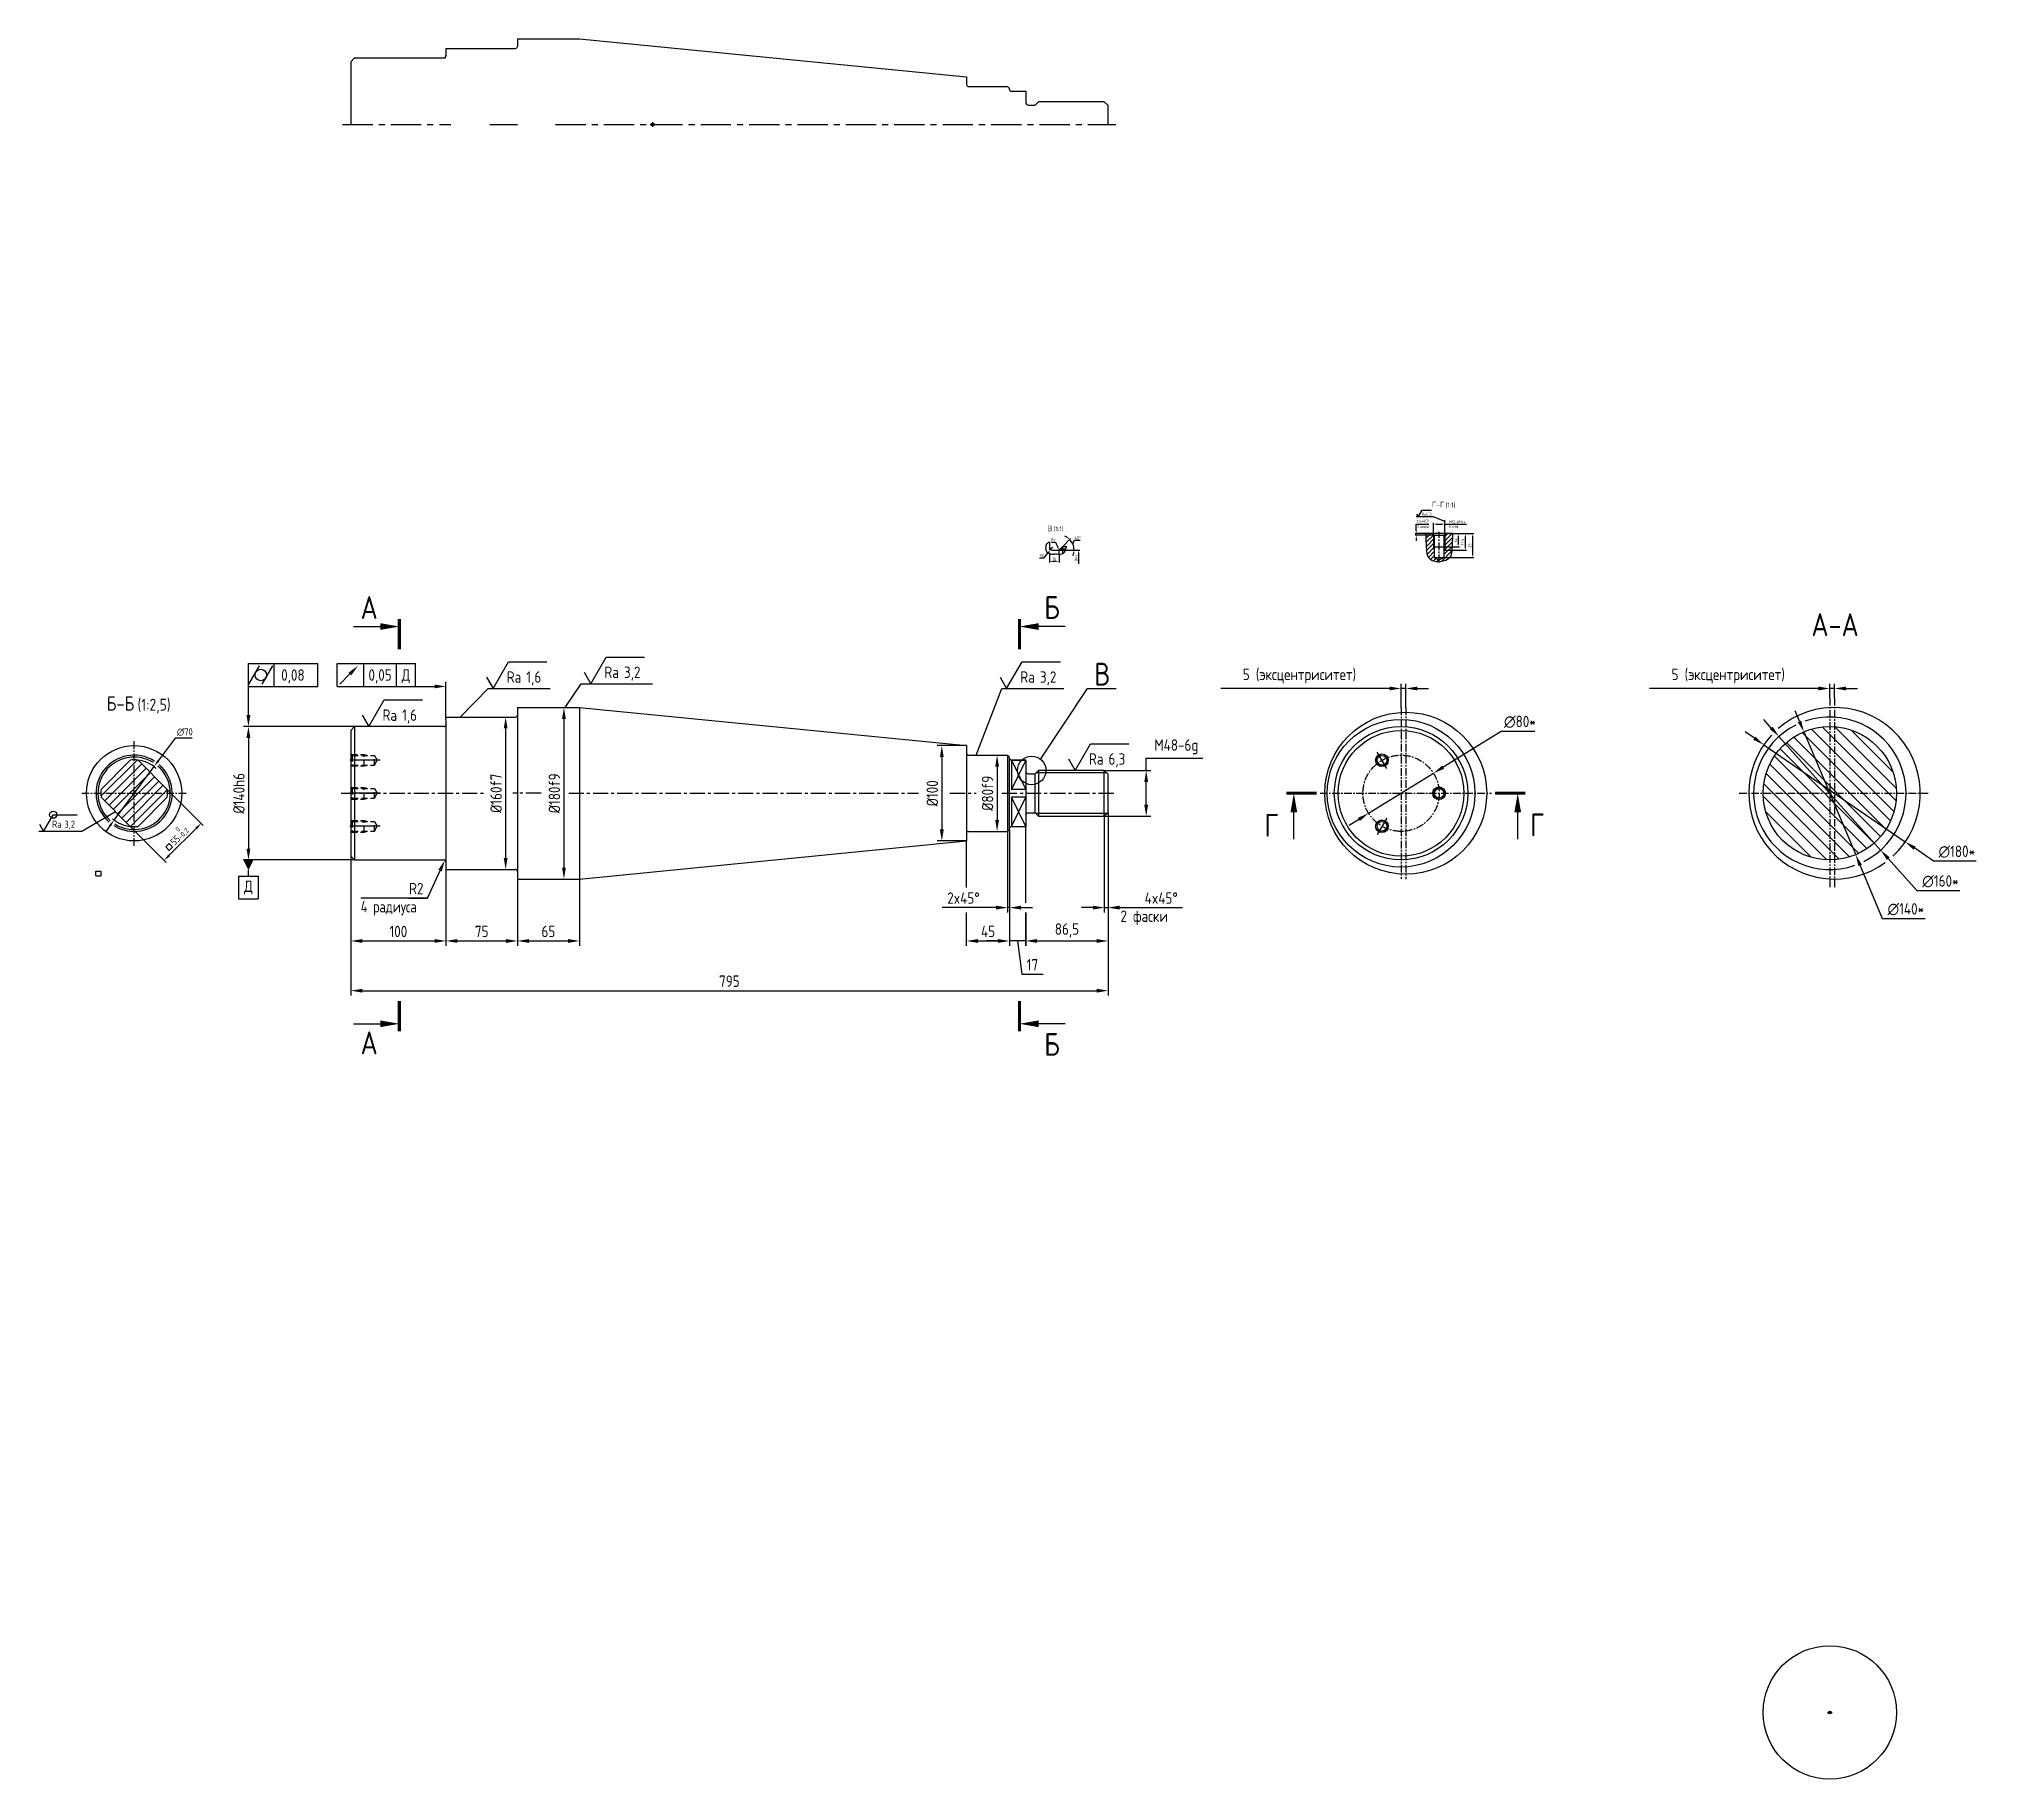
# Model space of a CAD drawing. Header units: millimetres. Extents: x -260 to 1779, y -740 to 1087.
import ezdxf
from ezdxf.enums import TextEntityAlignment as Align

# ---------------------------------------------------------------- set-up
doc = ezdxf.new("R2010")
doc.units = ezdxf.units.MM
doc.linetypes.add('CENTER', pattern=[50.8, 31.75, -6.35, 6.35, -6.35])
doc.linetypes.add('HIDDEN', pattern=[9.525, 6.35, -3.175])
for name, color, linetype in [('Bord', 1, 'Continuous'), ('Cen', 5, 'CENTER'), ('Cont', 6, 'Continuous'), ('Dim', 7, 'Continuous'), ('Hatch', 2, 'Continuous'), ('Hide', 2, 'HIDDEN'), ('Text', 3, 'Continuous'), ('Textb', 6, 'Continuous')]:
    doc.layers.add(name, color=color, linetype=linetype)
doc.styles.add('Style1', font='romans.shx', dxfattribs={"width": 0.8})
doc.dimstyles.new('Anqular', dxfattribs={"dimtxt": 3, "dimasz": 3, "dimexe": 1.25, "dimexo": 0, "dimgap": 1, "dimtad": 2, "dimtoh": 1, "dimtxsty": 'Style1', "dimcen": 2.5, "dimclrt": 3, "dimadec": 0, "dimazin": 0, "dimtfac": 1, "dimtmove": 1, "dimatfit": 3, "dimfxl": 1, "dimarcsym": 0})
doc.dimstyles.new('Anqular$0', dxfattribs={"dimtxt": 3, "dimasz": 3, "dimexe": 1.25, "dimexo": 0, "dimgap": 1, "dimtad": 2, "dimtoh": 1, "dimtxsty": 'Style1', "dimcen": 2.5, "dimclrt": 3, "dimadec": 0, "dimazin": 0, "dimtfac": 1, "dimtmove": 1, "dimatfit": 3, "dimfxl": 1, "dimarcsym": 0})
doc.dimstyles.new('Dia', dxfattribs={"dimtxt": 3, "dimasz": 3, "dimexe": 1.25, "dimexo": 0, "dimgap": 1, "dimtad": 1, "dimtoh": 1, "dimtxsty": 'Style1', "dimcen": 2.5, "dimclrt": 3, "dimadec": 0, "dimazin": 0, "dimtfac": 1, "dimtmove": 0, "dimatfit": 3, "dimfxl": 1, "dimarcsym": 0})
doc.dimstyles.new('Lin', dxfattribs={"dimtxt": 3, "dimasz": 3, "dimexe": 1.25, "dimexo": 0, "dimgap": 1, "dimtad": 1, "dimtoh": 1, "dimdec": 5, "dimlfac": -1, "dimtxsty": 'Style1', "dimcen": 2.5, "dimclrt": 3, "dimaunit": 1, "dimadec": 0, "dimazin": 0, "dimtfac": 1, "dimtdec": 5, "dimtmove": 0, "dimatfit": 3, "dimldrblk": 'NONE', "dimfxl": 1, "dimarcsym": 0})
doc.dimstyles.new('Lin$0', dxfattribs={"dimtxt": 3, "dimasz": 3, "dimexe": 1.25, "dimexo": 0, "dimgap": 1, "dimtad": 1, "dimtoh": 1, "dimdec": 5, "dimlfac": -1, "dimtxsty": 'Style1', "dimcen": 2.5, "dimclrt": 3, "dimaunit": 1, "dimadec": 0, "dimazin": 0, "dimtfac": 1, "dimtdec": 5, "dimtmove": 0, "dimatfit": 3, "dimldrblk": 'NONE', "dimfxl": 1, "dimarcsym": 0})
doc.dimstyles.new('Lin$3', dxfattribs={"dimtxt": 3, "dimasz": 3, "dimexe": 1.25, "dimexo": 0, "dimgap": 1, "dimtad": 1, "dimtoh": 1, "dimdec": 5, "dimlfac": -1, "dimtxsty": 'Style1', "dimcen": 2.5, "dimclrt": 3, "dimaunit": 1, "dimadec": 0, "dimazin": 0, "dimtfac": 1, "dimtdec": 5, "dimtmove": 0, "dimatfit": 3, "dimldrblk": 'NONE', "dimfxl": 1, "dimarcsym": 0})
doc.dimstyles.new('Lin$4', dxfattribs={"dimtxt": 3, "dimasz": 3, "dimexe": 1.25, "dimexo": 0, "dimgap": 1, "dimtad": 1, "dimtoh": 1, "dimdec": 5, "dimlfac": -1, "dimtxsty": 'Style1', "dimcen": 2.5, "dimclrt": 3, "dimaunit": 1, "dimadec": 0, "dimazin": 0, "dimtfac": 1, "dimtdec": 5, "dimtmove": 0, "dimatfit": 3, "dimldrblk": 'NONE', "dimfxl": 1, "dimarcsym": 0})
doc.dimstyles.new('Rad', dxfattribs={"dimtxt": 3, "dimasz": 3, "dimexe": 1.25, "dimexo": 0, "dimgap": 1, "dimtad": 1, "dimtoh": 1, "dimtxsty": 'Style1', "dimcen": 2.5, "dimclrt": 3, "dimadec": 0, "dimazin": 0, "dimtfac": 1, "dimtmove": 0, "dimatfit": 3, "dimfxl": 1, "dimarcsym": 0})

msp = doc.modelspace()

# ---------------------------------------------------------------- texts
at = {"layer": 'Text', "style": 'Style1'}
for s, height, width, p in [('3 фаски', 3, 0.65, (1186.9, 573.5)), ('3 отв.', 3, 0.8, (1219.9, 573.5)), ('0,08', 12, 0.8, (-5.655869, 413.1129)), ('4 радиуса', 12, 0.75, (77.932203, 170)), ('2 фаски', 12, 0.8, (875.4, 160))]:
    msp.add_text(s, height=height, dxfattribs=dict(at, width=width)).set_placement(p)
at = {"layer": 'Text', "style": 'Style1', "width": 0.8}
for s, p in [('0,05', (98.2, 413.1129)), ('Д', (125.4, 413.1129))]:
    msp.add_text(s, height=12, dxfattribs=at).set_placement(p, align=Align.CENTER)
at = {"layer": 'Textb', "style": 'Style1', "width": 0.8}
msp.add_text('В', height=24, dxfattribs=at).set_placement((847.867949, 408))

# ---------------------------------------------------------------- blocks, each defined once
blk = doc.blocks.new('*D15')
at = {"layer": 'Defpoints', "color": 0, "transparency": 16777216}
for p in [(-139.1, 323.1), (-180.9, 266.9)]:
    blk.add_point(p, dxfattribs=at)
at = {"layer": 'Dim', "color": 0, "lineweight": -2, "transparency": 16777216}
for p, q in [((-116.9, 353), (-134.6, 329.1)), ((-99.2, 353), (-116.9, 353)), ((-180.9, 266.9), (-139.1, 323.1)), ((-185.4, 260.9), (-189.8, 254.9))]:
    blk.add_line(p, q, dxfattribs=at)
blk.add_arc((-160, 295), 35, 48.2617, 83.2132, dxfattribs=at)
at = {"layer": 'Dim', "color": 0, "transparency": 16777216}
for points in [[(-135.7, 329.9), (-133.6, 328.4), (-139.1, 323.1)], [(-186.4, 261.6), (-184.3, 260.1), (-180.9, 266.9)]]:
    blk.add_solid(points, dxfattribs=at)
at = {"layer": 'Dim', "color": 3, "transparency": 16777216, "insert": (-106.8, 359.3), "char_height": 7.5, "attachment_point": 5, "style": 'Style1'}
blk.add_mtext('∅70', dxfattribs=at)
blk = doc.blocks.new('*D16')
at = {"layer": 'Defpoints', "color": 0, "transparency": 16777216}
for p in [(-125.2, 299.1), (-164.1, 260.2), (-89.6, 263.5)]:
    blk.add_point(p, dxfattribs=at)
at = {"layer": 'Dim', "color": 0, "lineweight": -2, "transparency": 16777216}
for p, q in [((-125.2, 299.1), (-87.4, 261.3)), ((-164.1, 260.2), (-126.3, 222.4)), ((-123.2, 229.9), (-94.9, 258.2))]:
    blk.add_line(p, q, dxfattribs=at)
at = {"layer": 'Dim', "color": 0, "transparency": 16777216}
for points in [[(-95.8, 259.1), (-94, 257.3), (-89.6, 263.5)], [(-124.1, 230.8), (-122.3, 229), (-128.5, 224.6)]]:
    blk.add_solid(points, dxfattribs=at)
at = {"layer": 'Dim', "color": 3, "transparency": 16777216, "insert": (-115.6, 250.6), "char_height": 7.5, "attachment_point": 5, "rotation": 45, "style": 'Style1'}
blk.add_mtext('{\\Famgdt;} 55{}{\\H0.71x;\\C3;\\S 0^-0,2;}', dxfattribs=at)
blk = doc.blocks.new('_None')
blk = doc.blocks.new('ZNAK01')
at = {"layer": 'Textb', "style": 'Style1', "width": 0.8}
blk.add_attdef('А', text='', height=6, dxfattribs=at).set_placement((3.95, -0.02), align=Align.RIGHT)
blk.add_attdef('SC(1)', (5.07, -0.02), '', height=5, dxfattribs=at)
blk = doc.blocks.new('sherISO_04')
at = {"layer": 'Text'}
blk.add_line((4.04, 7), (14.12, 7), dxfattribs=at)
blk.add_lwpolyline([(-1.73, 3), (0, 0), (4.04, 7)], dxfattribs=at)
at = {"layer": 'Text', "style": 'Style1', "width": 0.8}
blk.add_text('Ra', height=3, dxfattribs=at).set_placement((3.58, 1.5))
blk.add_attdef('3,2', (8.73, 1.5), '', height=3, dxfattribs=at)
blk = doc.blocks.new('*D17')
at = {"layer": 'Defpoints', "color": 0, "transparency": 16777216}
for p in [(811.2, 550.6), (814.4, 553.8), (826.1, 554.4), (803.9, 550.3), (810.5, 550.3)]:
    blk.add_point(p, dxfattribs=at)
at = {"layer": 'Dim', "color": 0, "lineweight": -2, "transparency": 16777216}
for p, q in [((814.4, 553.8), (822.9, 562.4)), ((825.5, 556.4), (827.3, 560.6)), ((827.3, 560.6), (833.1, 560.6)), ((810.9, 550.3), (827.9, 550.3))]:
    blk.add_line(p, q, dxfattribs=at)
for start, end in [(55.9109, 66.8217), (360, 45), (338.1783, 349.0891)]:
    blk.add_arc((810.9, 550.3), 15.8, start, end, dxfattribs=at)
at = {"layer": 'Dim', "color": 0, "transparency": 16777216}
for points in [[(820.1, 563.8), (819.4, 563), (822.1, 561.5)], [(825.9, 547.4), (826.9, 547.3), (826.7, 550.3)]]:
    blk.add_solid(points, dxfattribs=at)
at = {"layer": 'Dim', "color": 3, "transparency": 16777216, "insert": (830.7, 563.1), "char_height": 3, "attachment_point": 5, "style": 'Style1'}
blk.add_mtext('45°', dxfattribs=at)
blk = doc.blocks.new('*D18')
at = {"layer": 'Defpoints', "color": 0, "transparency": 16777216}
for p in [(800.9, 546.5), (810.9, 546), (810.9, 538.5)]:
    blk.add_point(p, dxfattribs=at)
at = {"layer": 'Dim', "color": 0, "lineweight": -2, "transparency": 16777216}
for p, q in [((800.9, 546.5), (800.9, 537.2)), ((803.9, 538.5), (807.9, 538.5)), ((810.9, 546), (810.9, 537.2))]:
    blk.add_line(p, q, dxfattribs=at)
at = {"layer": 'Dim', "color": 0, "transparency": 16777216}
for points in [[(803.9, 539), (803.9, 538), (800.9, 538.5)], [(807.9, 539), (807.9, 538), (810.9, 538.5)]]:
    blk.add_solid(points, dxfattribs=at)
at = {"layer": 'Dim', "color": 3, "transparency": 16777216, "insert": (805.9, 541), "char_height": 3, "attachment_point": 5, "style": 'Style1'}
blk.add_mtext('10', dxfattribs=at)
blk = doc.blocks.new('*D19')
at = {"layer": 'Defpoints', "color": 0, "transparency": 16777216}
for p in [(802.1, 550.9), (803.9, 553.3)]:
    blk.add_point(p, dxfattribs=at)
at = {"layer": 'Dim', "color": 0, "lineweight": -2, "transparency": 16777216}
for p, q in [((803.9, 553.3), (802.1, 550.9)), ((790.4, 542), (795.3, 542)), ((795.3, 542), (800.3, 548.5))]:
    blk.add_line(p, q, dxfattribs=at)
at = {"layer": 'Dim', "color": 0, "transparency": 16777216}
blk.add_solid([(799.9, 548.8), (800.7, 548.2), (802.1, 550.9)], dxfattribs=at)
at = {"layer": 'Dim', "color": 3, "transparency": 16777216, "insert": (792.4, 544.5), "char_height": 3, "attachment_point": 5, "style": 'Style1'}
blk.add_mtext('R3', dxfattribs=at)
blk = doc.blocks.new('*D20')
at = {"layer": 'Defpoints', "color": 0, "transparency": 16777216}
for p in [(807.2, 550.3), (807.2, 535.7), (831.4, 535.7)]:
    blk.add_point(p, dxfattribs=at)
at = {"layer": 'Dim', "color": 0, "lineweight": -2, "transparency": 16777216}
for p, q in [((807.2, 550.3), (832.6, 550.3)), ((831.4, 547.3), (831.4, 535.7))]:
    blk.add_line(p, q, dxfattribs=at)
at = {"layer": 'Dim', "color": 0, "transparency": 16777216}
blk.add_solid([(830.9, 547.3), (831.9, 547.3), (831.4, 550.3)], dxfattribs=at)
at = {"layer": 'Dim', "color": 3, "transparency": 16777216, "insert": (828.9, 541.5), "char_height": 3, "attachment_point": 5, "rotation": 90, "style": 'Style1'}
blk.add_mtext('%%c41', dxfattribs=at)
blk = doc.blocks.new('*D21')
at = {"layer": 'Defpoints', "color": 0, "transparency": 16777216}
for p in [(810.5, 551.3), (810.9, 550.4)]:
    blk.add_point(p, dxfattribs=at)
at = {"layer": 'Dim', "color": 0, "lineweight": -2, "transparency": 16777216}
for p, q in [((802.9, 558.6), (807.1, 558.6)), ((807.1, 558.6), (809.6, 553.1))]:
    blk.add_line(p, q, dxfattribs=at)
at = {"layer": 'Dim', "color": 0, "transparency": 16777216}
blk.add_solid([(810.1, 553.4), (809.2, 552.9), (810.9, 550.4)], dxfattribs=at)
at = {"layer": 'Dim', "color": 3, "transparency": 16777216, "insert": (804.5, 561.1), "char_height": 3, "attachment_point": 5, "style": 'Style1'}
blk.add_mtext('R1', dxfattribs=at)
blk = doc.blocks.new('*D25')
at = {"layer": 'Defpoints', "color": 0, "transparency": 16777216}
for p in [(1185.9, 567.5), (1203.2, 567.5), (1204.8, 565.9)]:
    blk.add_point(p, dxfattribs=at)
at = {"layer": 'Dim', "color": 0, "lineweight": -2, "transparency": 16777216}
for p, q in [((1185.9, 570.5), (1185.9, 577.5)), ((1185.9, 577.5), (1199, 577.5)), ((1203.2, 567.5), (1184.7, 567.5)), ((1204.8, 565.9), (1184.7, 565.9)), ((1185.9, 565.9), (1185.9, 567.5)), ((1185.9, 562.9), (1185.9, 559.9))]:
    blk.add_line(p, q, dxfattribs=at)
at = {"layer": 'Dim', "color": 0, "transparency": 16777216}
for points in [[(1185.4, 570.5), (1186.4, 570.5), (1185.9, 567.5)], [(1185.4, 562.9), (1186.4, 562.9), (1185.9, 565.9)]]:
    blk.add_solid(points, dxfattribs=at)
at = {"layer": 'Dim', "color": 3, "transparency": 16777216, "insert": (1193, 580.3), "char_height": 3, "attachment_point": 5, "style": 'Style1'}
blk.add_mtext('1,6x45%%d', dxfattribs=at)
blk = doc.blocks.new('*D24')
at = {"layer": 'Defpoints', "color": 0, "transparency": 16777216}
for p in [(1203.9, 577.5), (1203.9, 566.8), (1215.9, 566.8)]:
    blk.add_point(p, dxfattribs=at)
at = {"layer": 'Dim', "color": 0, "lineweight": -2, "transparency": 16777216}
for p, q in [((1203.9, 566.8), (1203.9, 578.7)), ((1206.9, 577.5), (1212.9, 577.5)), ((1215.9, 566.8), (1215.9, 578.7)), ((1215.9, 577.5), (1238.8, 577.5))]:
    blk.add_line(p, q, dxfattribs=at)
at = {"layer": 'Dim', "color": 0, "transparency": 16777216}
for points in [[(1206.9, 578), (1206.9, 577), (1203.9, 577.5)], [(1212.9, 578), (1212.9, 577), (1215.9, 577.5)]]:
    blk.add_solid(points, dxfattribs=at)
at = {"layer": 'Dim', "color": 3, "transparency": 16777216, "insert": (1228.9, 580), "char_height": 3, "attachment_point": 5, "style": 'Style1'}
blk.add_mtext('M12-6H**', dxfattribs=at)
blk = doc.blocks.new('sherISO_03')
at = {"layer": 'Text'}
blk.add_line((4.04, 7), (14.12, 7), dxfattribs=at)
blk.add_lwpolyline([(-1.73, 3), (0, 0), (4.04, 7)], dxfattribs=at)
at = {"layer": 'Text', "style": 'Style1', "width": 0.8}
blk.add_text('Ra', height=3, dxfattribs=at).set_placement((3.58, 1.5))
blk.add_attdef('6,3', (8.73, 1.5), '', height=3, dxfattribs=at)
blk = doc.blocks.new('*D26')
at = {"layer": 'Defpoints', "color": 0, "transparency": 16777216}
for p in [(1218.1, 567.5), (1215, 550), (1237.4, 550)]:
    blk.add_point(p, dxfattribs=at)
at = {"layer": 'Dim', "color": 0, "lineweight": -2, "transparency": 16777216}
for p, q in [((1218.1, 567.5), (1238.7, 567.5)), ((1237.4, 564.5), (1237.4, 553)), ((1215, 550), (1238.7, 550))]:
    blk.add_line(p, q, dxfattribs=at)
at = {"layer": 'Dim', "color": 0, "transparency": 16777216}
for points in [[(1236.9, 564.5), (1237.9, 564.5), (1237.4, 567.5)], [(1236.9, 553), (1237.9, 553), (1237.4, 550)]]:
    blk.add_solid(points, dxfattribs=at)
at = {"layer": 'Dim', "color": 3, "transparency": 16777216, "insert": (1234.6, 558.8), "char_height": 3, "attachment_point": 5, "rotation": 90, "style": 'Style1'}
blk.add_mtext('17,5', dxfattribs=at)
blk = doc.blocks.new('*D27')
at = {"layer": 'Defpoints', "color": 0, "transparency": 16777216}
for p in [(1215.9, 553.5), (1216.7, 567.5), (1229.9, 553.5)]:
    blk.add_point(p, dxfattribs=at)
at = {"layer": 'Dim', "color": 0, "lineweight": -2, "transparency": 16777216}
for p, q in [((1215.9, 553.5), (1231.2, 553.5)), ((1216.7, 567.5), (1231.2, 567.5)), ((1229.9, 564.5), (1229.9, 556.5))]:
    blk.add_line(p, q, dxfattribs=at)
at = {"layer": 'Dim', "color": 0, "transparency": 16777216}
for points in [[(1229.4, 564.5), (1230.4, 564.5), (1229.9, 567.5)], [(1229.4, 556.5), (1230.4, 556.5), (1229.9, 553.5)]]:
    blk.add_solid(points, dxfattribs=at)
at = {"layer": 'Dim', "color": 3, "transparency": 16777216, "insert": (1227.4, 560.5), "char_height": 3, "attachment_point": 5, "rotation": 90, "style": 'Style1'}
blk.add_mtext('14', dxfattribs=at)
blk = doc.blocks.new('*D28')
at = {"layer": 'Defpoints', "color": 0, "transparency": 16777216}
for p in [(1216.6, 567.5), (1215, 542.5), (1244.9, 542.5)]:
    blk.add_point(p, dxfattribs=at)
at = {"layer": 'Dim', "color": 0, "lineweight": -2, "transparency": 16777216}
for p, q in [((1216.6, 567.5), (1246.2, 567.5)), ((1244.9, 564.5), (1244.9, 545.5)), ((1215, 542.5), (1246.2, 542.5))]:
    blk.add_line(p, q, dxfattribs=at)
at = {"layer": 'Dim', "color": 0, "transparency": 16777216}
for points in [[(1244.4, 564.5), (1245.4, 564.5), (1244.9, 567.5)], [(1244.4, 545.5), (1245.4, 545.5), (1244.9, 542.5)]]:
    blk.add_solid(points, dxfattribs=at)
at = {"layer": 'Dim', "color": 3, "transparency": 16777216, "insert": (1242.4, 555), "char_height": 3, "attachment_point": 5, "rotation": 90, "style": 'Style1'}
blk.add_mtext('25', dxfattribs=at)
blk = doc.blocks.new('RAZREZ02')
at = {"layer": 'Text', "const_width": 0.8}
blk.add_lwpolyline([(0, 6), (0, -2)], dxfattribs=at)
at = {"layer": 'Text'}
blk.add_lwpolyline([(-12, 0), (-5, 0)], dxfattribs=at)
blk.add_lwpolyline([(0, 0, 0, 1.76, 0), (-5, 0, 1.76, 1.76, 0)], format="xyseb", dxfattribs=at)
at = {"layer": 'Textb', "style": 'Style1', "width": 0.8}
blk.add_attdef('А', (-10.16, -8), '', height=6, dxfattribs=at)
blk = doc.blocks.new('RAZREZ03')
at = {"layer": 'Text'}
blk.add_lwpolyline([(0, 0, 0, 1.76, 0), (5, 0, 1.76, 1.76, 0)], format="xyseb", dxfattribs=at)
at = {"layer": 'Text', "const_width": 0.8}
blk.add_lwpolyline([(0, 2), (0, -6)], dxfattribs=at)
at = {"layer": 'Text'}
blk.add_lwpolyline([(12, 0), (5, 0)], dxfattribs=at)
at = {"layer": 'Textb', "style": 'Style1', "width": 0.8}
blk.add_attdef('A', (6.5, 2), '', height=6, dxfattribs=at)
blk = doc.blocks.new('RAZREZ04')
at = {"layer": 'Text', "const_width": 0.8}
blk.add_lwpolyline([(0, 6), (0, -2)], dxfattribs=at)
at = {"layer": 'Text'}
blk.add_lwpolyline([(0, 0, 0, 1.76, 0), (5, 0, 1.76, 1.76, 0)], format="xyseb", dxfattribs=at)
blk.add_lwpolyline([(12, 0), (5, 0)], dxfattribs=at)
at = {"layer": 'Textb', "style": 'Style1', "width": 0.8}
blk.add_attdef('A', (6.5, -8.4), '', height=6, dxfattribs=at)
blk = doc.blocks.new('FORMA18')
at = {"layer": 'Text'}
for p, q in [((-3.12, -2.4), (-0.34, 2.4)), ((0.34, -2.4), (3.11, 2.4))]:
    blk.add_line(p, q, dxfattribs=at)
blk.add_circle((0, 0), 1.5, dxfattribs=at)
blk = doc.blocks.new('*D34')
at = {"layer": 'Defpoints', "color": 0, "transparency": 16777216}
for p in [(67.4, 229), (167.4, 217.5), (167.4, 140)]:
    blk.add_point(p, dxfattribs=at)
at = {"layer": 'Dim', "color": 0, "lineweight": -2, "transparency": 16777216}
for p, q in [((67.4, 229), (67.4, 135)), ((167.4, 217.5), (167.4, 135)), ((79.4, 140), (155.4, 140))]:
    blk.add_line(p, q, dxfattribs=at)
at = {"layer": 'Dim', "color": 0, "transparency": 16777216}
for points in [[(79.4, 142), (79.4, 138), (67.4, 140)], [(155.4, 142), (155.4, 138), (167.4, 140)]]:
    blk.add_solid(points, dxfattribs=at)
at = {"layer": 'Dim', "color": 3, "transparency": 16777216, "insert": (117.4, 150), "char_height": 12, "attachment_point": 5, "style": 'Style1'}
blk.add_mtext('100', dxfattribs=at)
blk = doc.blocks.new('*D35')
at = {"layer": 'Defpoints', "color": 0, "transparency": 16777216}
for p in [(167.4, 217.5), (242.4, 210), (242.4, 140)]:
    blk.add_point(p, dxfattribs=at)
at = {"layer": 'Dim', "color": 0, "lineweight": -2, "transparency": 16777216}
for p, q in [((167.4, 217.5), (167.4, 135)), ((242.4, 210), (242.4, 135)), ((179.4, 140), (230.4, 140))]:
    blk.add_line(p, q, dxfattribs=at)
at = {"layer": 'Dim', "color": 0, "transparency": 16777216}
for points in [[(179.4, 142), (179.4, 138), (167.4, 140)], [(230.4, 142), (230.4, 138), (242.4, 140)]]:
    blk.add_solid(points, dxfattribs=at)
at = {"layer": 'Dim', "color": 3, "transparency": 16777216, "insert": (204.9, 150), "char_height": 12, "attachment_point": 5, "style": 'Style1'}
blk.add_mtext('75', dxfattribs=at)
blk = doc.blocks.new('*D36')
at = {"layer": 'Defpoints', "color": 0, "transparency": 16777216}
for p in [(242.4, 210), (307.4, 210), (307.4, 140)]:
    blk.add_point(p, dxfattribs=at)
at = {"layer": 'Dim', "color": 0, "lineweight": -2, "transparency": 16777216}
for p, q in [((242.4, 210), (242.4, 135)), ((307.4, 210), (307.4, 135)), ((254.4, 140), (295.4, 140))]:
    blk.add_line(p, q, dxfattribs=at)
at = {"layer": 'Dim', "color": 0, "transparency": 16777216}
for points in [[(254.4, 142), (254.4, 138), (242.4, 140)], [(295.4, 142), (295.4, 138), (307.4, 140)]]:
    blk.add_solid(points, dxfattribs=at)
at = {"layer": 'Dim', "color": 3, "transparency": 16777216, "insert": (274.9, 150), "char_height": 12, "attachment_point": 5, "style": 'Style1'}
blk.add_mtext('65', dxfattribs=at)
blk = doc.blocks.new('*D37')
at = {"layer": 'Defpoints', "color": 0, "transparency": 16777216}
for p in [(862.4, 275), (775.9, 260), (862.4, 140)]:
    blk.add_point(p, dxfattribs=at)
at = {"layer": 'Dim', "color": 0, "lineweight": -2, "transparency": 16777216}
for p, q in [((862.4, 275), (862.4, 135)), ((787.9, 140), (850.4, 140))]:
    blk.add_line(p, q, dxfattribs=at)
at = {"layer": 'Dim', "color": 0, "transparency": 16777216}
for points in [[(787.9, 142), (787.9, 138), (775.9, 140)], [(850.4, 142), (850.4, 138), (862.4, 140)]]:
    blk.add_solid(points, dxfattribs=at)
at = {"layer": 'Dim', "color": 3, "transparency": 16777216, "insert": (819.2, 151.1), "char_height": 12, "attachment_point": 5, "style": 'Style1'}
blk.add_mtext('86,5', dxfattribs=at)
blk = doc.blocks.new('*D38')
at = {"layer": 'Defpoints', "color": 0, "transparency": 16777216}
for p in [(713.9, 245), (758.9, 257), (758.9, 140)]:
    blk.add_point(p, dxfattribs=at)
at = {"layer": 'Dim', "color": 0, "lineweight": -2, "transparency": 16777216}
for p, q in [((758.9, 257), (758.9, 135)), ((725.9, 140), (746.9, 140))]:
    blk.add_line(p, q, dxfattribs=at)
at = {"layer": 'Dim', "color": 0, "transparency": 16777216}
for points in [[(725.9, 142), (725.9, 138), (713.9, 140)], [(746.9, 142), (746.9, 138), (758.9, 140)]]:
    blk.add_solid(points, dxfattribs=at)
at = {"layer": 'Dim', "color": 3, "transparency": 16777216, "insert": (736.4, 150), "char_height": 12, "attachment_point": 5, "style": 'Style1'}
blk.add_mtext('45', dxfattribs=at)
blk = doc.blocks.new('*D39')
at = {"layer": 'Defpoints', "color": 0, "transparency": 16777216}
for p in [(862.4, 275), (67.4, 229), (862.4, 87.8)]:
    blk.add_point(p, dxfattribs=at)
at = {"layer": 'Dim', "color": 0, "lineweight": -2, "transparency": 16777216}
for p, q in [((862.4, 275), (862.4, 82.8)), ((67.4, 229), (67.4, 82.8)), ((79.4, 87.8), (850.4, 87.8))]:
    blk.add_line(p, q, dxfattribs=at)
at = {"layer": 'Dim', "color": 0, "transparency": 16777216}
for points in [[(79.4, 89.8), (79.4, 85.8), (67.4, 87.8)], [(850.4, 89.8), (850.4, 85.8), (862.4, 87.8)]]:
    blk.add_solid(points, dxfattribs=at)
at = {"layer": 'Dim', "color": 3, "transparency": 16777216, "insert": (464.9, 97.8), "char_height": 12, "attachment_point": 5, "style": 'Style1'}
blk.add_mtext('795', dxfattribs=at)
blk = doc.blocks.new('*D40')
at = {"layer": 'Defpoints', "color": 0, "transparency": 16777216}
for p in [(858.4, 319), (858.4, 271), (902.4, 271)]:
    blk.add_point(p, dxfattribs=at)
at = {"layer": 'Dim', "color": 0, "lineweight": -2, "transparency": 16777216}
for p, q in [((902.4, 319), (902.4, 331.8)), ((902.4, 331.8), (961.7, 331.8)), ((858.4, 319), (907.4, 319)), ((902.4, 283), (902.4, 307)), ((858.4, 271), (907.4, 271))]:
    blk.add_line(p, q, dxfattribs=at)
at = {"layer": 'Dim', "color": 0, "transparency": 16777216}
for points in [[(900.4, 307), (904.4, 307), (902.4, 319)], [(900.4, 283), (904.4, 283), (902.4, 271)]]:
    blk.add_solid(points, dxfattribs=at)
at = {"layer": 'Dim', "color": 3, "transparency": 16777216, "insert": (934.1, 343.8), "char_height": 12, "attachment_point": 5, "style": 'Style1'}
blk.add_mtext('M48-6g', dxfattribs=at)
blk = doc.blocks.new('*D41')
at = {"layer": 'Defpoints', "color": 0, "transparency": 16777216}
for p in [(858.4, 271), (862.4, 275), (862.4, 175)]:
    blk.add_point(p, dxfattribs=at)
at = {"layer": 'Dim', "color": 0, "lineweight": -2, "transparency": 16777216}
for p, q in [((858.4, 271), (858.4, 170)), ((862.4, 275), (862.4, 170)), ((846.4, 175), (834.4, 175)), ((858.4, 175), (862.4, 175)), ((874.4, 175), (940.4, 175))]:
    blk.add_line(p, q, dxfattribs=at)
at = {"layer": 'Dim', "color": 0, "transparency": 16777216}
for points in [[(846.4, 177), (846.4, 173), (858.4, 175)], [(874.4, 177), (874.4, 173), (862.4, 175)]]:
    blk.add_solid(points, dxfattribs=at)
at = {"layer": 'Dim', "color": 3, "transparency": 16777216, "insert": (918.2, 185), "char_height": 12, "attachment_point": 5, "style": 'Style1'}
blk.add_mtext('4x45%%d', dxfattribs=at)
blk = doc.blocks.new('*D42')
at = {"layer": 'Defpoints', "color": 0, "transparency": 16777216}
for p in [(743.1, 335), (743.1, 255), (745.9, 255)]:
    blk.add_point(p, dxfattribs=at)
at = {"layer": 'Dim', "color": 0, "lineweight": -2, "transparency": 16777216}
for p, q in [((743.1, 335), (750.9, 335)), ((745.9, 323), (745.9, 267)), ((743.1, 255), (750.9, 255))]:
    blk.add_line(p, q, dxfattribs=at)
at = {"layer": 'Dim', "color": 0, "transparency": 16777216}
for points in [[(743.9, 323), (747.9, 323), (745.9, 335)], [(743.9, 267), (747.9, 267), (745.9, 255)]]:
    blk.add_solid(points, dxfattribs=at)
at = {"layer": 'Dim', "color": 3, "transparency": 16777216, "insert": (735.9, 295), "char_height": 12, "attachment_point": 5, "rotation": 90, "style": 'Style1'}
blk.add_mtext('%%c80f9', dxfattribs=at)
blk = doc.blocks.new('*D43')
at = {"layer": 'Defpoints', "color": 0, "transparency": 16777216}
for p in [(713.9, 345), (687.9, 245), (713.9, 245)]:
    blk.add_point(p, dxfattribs=at)
at = {"layer": 'Dim', "color": 0, "lineweight": -2, "transparency": 16777216}
for p, q in [((713.9, 345), (682.9, 345)), ((687.9, 333), (687.9, 257)), ((713.9, 245), (682.9, 245))]:
    blk.add_line(p, q, dxfattribs=at)
at = {"layer": 'Dim', "color": 0, "transparency": 16777216}
for points in [[(685.9, 333), (689.9, 333), (687.9, 345)], [(685.9, 257), (689.9, 257), (687.9, 245)]]:
    blk.add_solid(points, dxfattribs=at)
at = {"layer": 'Dim', "color": 3, "transparency": 16777216, "insert": (677.9, 295), "char_height": 12, "attachment_point": 5, "rotation": 90, "style": 'Style1'}
blk.add_mtext('%%c100', dxfattribs=at)
blk = doc.blocks.new('*D44')
at = {"layer": 'Defpoints', "color": 0, "transparency": 16777216}
for p in [(756.9, 255), (758.9, 257), (758.9, 175)]:
    blk.add_point(p, dxfattribs=at)
at = {"layer": 'Dim', "color": 0, "lineweight": -2, "transparency": 16777216}
for p, q in [((756.9, 255), (756.9, 170)), ((758.9, 257), (758.9, 170)), ((744.9, 175), (688.3, 175)), ((758.9, 175), (756.9, 175)), ((770.9, 175), (782.9, 175))]:
    blk.add_line(p, q, dxfattribs=at)
at = {"layer": 'Dim', "color": 0, "transparency": 16777216}
for points in [[(744.9, 177), (744.9, 173), (756.9, 175)], [(770.9, 177), (770.9, 173), (758.9, 175)]]:
    blk.add_solid(points, dxfattribs=at)
at = {"layer": 'Dim', "color": 3, "transparency": 16777216, "insert": (710.6, 185), "char_height": 12, "attachment_point": 5, "style": 'Style1'}
blk.add_mtext('2x45%%d', dxfattribs=at)
blk = doc.blocks.new('*D45')
at = {"layer": 'Defpoints', "color": 0, "transparency": 16777216}
for p in [(281.2, 385), (281.2, 205), (291.2, 205)]:
    blk.add_point(p, dxfattribs=at)
at = {"layer": 'Dim', "color": 0, "lineweight": -2, "transparency": 16777216}
for p, q in [((281.2, 385), (296.2, 385)), ((291.2, 373), (291.2, 217)), ((281.2, 205), (296.2, 205))]:
    blk.add_line(p, q, dxfattribs=at)
at = {"layer": 'Dim', "color": 0, "transparency": 16777216}
for points in [[(289.2, 373), (293.2, 373), (291.2, 385)], [(289.2, 217), (293.2, 217), (291.2, 205)]]:
    blk.add_solid(points, dxfattribs=at)
at = {"layer": 'Dim', "color": 3, "transparency": 16777216, "insert": (281.2, 295), "char_height": 12, "attachment_point": 5, "rotation": 90, "style": 'Style1'}
blk.add_mtext('%%c180f9', dxfattribs=at)
blk = doc.blocks.new('*D46')
at = {"layer": 'Defpoints', "color": 0, "transparency": 16777216}
for p in [(230, 375), (229.5, 215), (230, 215)]:
    blk.add_point(p, dxfattribs=at)
at = {"layer": 'Dim', "color": 0, "lineweight": -2, "transparency": 16777216}
for p, q in [((230, 375), (235, 375)), ((230, 363), (230, 227)), ((229.5, 215), (235, 215))]:
    blk.add_line(p, q, dxfattribs=at)
at = {"layer": 'Dim', "color": 0, "transparency": 16777216}
for points in [[(228, 363), (232, 363), (230, 375)], [(228, 227), (232, 227), (230, 215)]]:
    blk.add_solid(points, dxfattribs=at)
at = {"layer": 'Dim', "color": 3, "transparency": 16777216, "insert": (220, 295), "char_height": 12, "attachment_point": 5, "rotation": 90, "style": 'Style1'}
blk.add_mtext('%%c160f7', dxfattribs=at)
blk = doc.blocks.new('*D47')
at = {"layer": 'Defpoints', "color": 0, "transparency": 16777216}
for p in [(71.4, 365), (-40, 225), (71.4, 225)]:
    blk.add_point(p, dxfattribs=at)
at = {"layer": 'Dim', "color": 0, "lineweight": -2, "transparency": 16777216}
for p, q in [((71.4, 365), (-45, 365)), ((-40, 353), (-40, 237)), ((71.4, 225), (-45, 225))]:
    blk.add_line(p, q, dxfattribs=at)
at = {"layer": 'Dim', "color": 0, "transparency": 16777216}
for points in [[(-42, 353), (-38, 353), (-40, 365)], [(-42, 237), (-38, 237), (-40, 225)]]:
    blk.add_solid(points, dxfattribs=at)
at = {"layer": 'Dim', "color": 3, "transparency": 16777216, "insert": (-50, 295), "char_height": 12, "attachment_point": 5, "rotation": 90, "style": 'Style1'}
blk.add_mtext('%%c140h6', dxfattribs=at)
blk = doc.blocks.new('RAZREZ01')
at = {"layer": 'Text'}
blk.add_lwpolyline([(-12, 0), (-5, 0)], dxfattribs=at)
blk.add_lwpolyline([(0, 0, 0, 1.76, 0), (-5, 0, 1.76, 1.76, 0)], format="xyseb", dxfattribs=at)
at = {"layer": 'Text', "const_width": 0.8}
blk.add_lwpolyline([(0, 2), (0, -6)], dxfattribs=at)
at = {"layer": 'Textb', "style": 'Style1', "width": 0.8}
blk.add_attdef('A', (-10.16, 2), '', height=6, dxfattribs=at)
blk = doc.blocks.new('*D48')
at = {"layer": 'Defpoints', "color": 0, "transparency": 16777216}
for p in [(1203.9, 316), (1135.9, 274)]:
    blk.add_point(p, dxfattribs=at)
at = {"layer": 'Dim', "color": 0, "lineweight": -2, "transparency": 16777216}
for p, q in [((1274.9, 360), (1214.1, 322.4)), ((1310.4, 360), (1274.9, 360)), ((1135.9, 274), (1203.9, 316)), ((1125.7, 267.6), (1115.5, 261.3))]:
    blk.add_line(p, q, dxfattribs=at)
at = {"layer": 'Dim', "color": 0, "transparency": 16777216}
for points in [[(1213.1, 324.1), (1215.2, 320.7), (1203.9, 316)], [(1124.6, 269.3), (1126.7, 265.9), (1135.9, 274)]]:
    blk.add_solid(points, dxfattribs=at)
at = {"layer": 'Dim', "color": 3, "transparency": 16777216, "insert": (1294.7, 370), "char_height": 12, "attachment_point": 5, "style": 'Style1'}
blk.add_mtext('∅80*', dxfattribs=at)
blk = doc.blocks.new('forma01')
at = {"layer": 'Bord'}
for p, q in [((-2.57, 4.21), (-2.57, 10.21)), ((-2.57, 10.21), (2.57, 10.21)), ((2.57, 4.21), (2.57, 10.21)), ((-2.57, 4.21), (2.57, 4.21)), ((0, 4.21), (0, 2.71))]:
    blk.add_line(p, q, dxfattribs=at)
blk.add_lwpolyline([(0, 2.71, 0, 3, 0), (0, -0.29, 3, 3, 0)], format="xyseb", dxfattribs=at)
at = {"layer": 'Text', "style": 'Style1', "width": 0.8}
blk.add_attdef('А', text='', height=3, dxfattribs=at).set_placement((0, 7.21), align=Align.MIDDLE)
blk = doc.blocks.new('*D29')
at = {"layer": 'Defpoints', "color": 0, "transparency": 16777216}
for p in [(166.2, 224.8), (165.4, 223)]:
    blk.add_point(p, dxfattribs=at)
at = {"layer": 'Dim', "color": 0, "lineweight": -2, "transparency": 16777216}
for p, q in [((147.9, 185), (161.2, 213.9)), ((128.4, 185), (147.9, 185))]:
    blk.add_line(p, q, dxfattribs=at)
at = {"layer": 'Dim', "color": 0, "transparency": 16777216}
blk.add_solid([(159.4, 214.7), (163, 213.1), (166.2, 224.8)], dxfattribs=at)
at = {"layer": 'Dim', "color": 3, "transparency": 16777216, "insert": (136.2, 195), "char_height": 12, "attachment_point": 5, "style": 'Style1'}
blk.add_mtext('R2', dxfattribs=at)
blk = doc.blocks.new('*D30')
at = {"layer": 'Defpoints', "color": 0, "transparency": 16777216}
for p in [(758.9, 170), (775.9, 170), (758.9, 140)]:
    blk.add_point(p, dxfattribs=at)
at = {"layer": 'Dim', "color": 0, "lineweight": -2, "transparency": 16777216}
for p, q in [((758.9, 170), (758.9, 135)), ((775.9, 170), (775.9, 135)), ((746.9, 140), (734.9, 140)), ((775.9, 140), (758.9, 140)), ((775.9, 140), (758.9, 140)), ((767.4, 140), (771.9, 105)), ((787.9, 140), (799.9, 140)), ((771.9, 105), (794.1, 105))]:
    blk.add_line(p, q, dxfattribs=at)
at = {"layer": 'Dim', "color": 0, "transparency": 16777216}
for points in [[(746.9, 142), (746.9, 138), (758.9, 140)], [(787.9, 142), (787.9, 138), (775.9, 140)]]:
    blk.add_solid(points, dxfattribs=at)
at = {"layer": 'Dim', "color": 3, "transparency": 16777216, "insert": (783, 115), "char_height": 12, "attachment_point": 5, "style": 'Style1'}
blk.add_mtext('17', dxfattribs=at)
blk = doc.blocks.new('*D31')
at = {"layer": 'Defpoints', "color": 0, "transparency": 16777216}
for p in [(1169.9, 405), (1169.9, 384.9), (1174.9, 385)]:
    blk.add_point(p, dxfattribs=at)
at = {"layer": 'Dim', "color": 0, "lineweight": -2, "transparency": 16777216}
for p, q in [((1169.9, 384.9), (1169.9, 410)), ((1174.9, 385), (1174.9, 410)), ((1157.9, 405), (980.6, 405)), ((1174.9, 405), (1169.9, 405)), ((1186.9, 405), (1198.9, 405))]:
    blk.add_line(p, q, dxfattribs=at)
at = {"layer": 'Dim', "color": 0, "transparency": 16777216}
for points in [[(1157.9, 407), (1157.9, 403), (1169.9, 405)], [(1186.9, 407), (1186.9, 403), (1174.9, 405)]]:
    blk.add_solid(points, dxfattribs=at)
at = {"layer": 'Dim', "color": 3, "transparency": 16777216, "insert": (1063.3, 418.1), "char_height": 12, "attachment_point": 5, "style": 'Style1'}
blk.add_mtext('5 (эксцентриситет)', dxfattribs=at)
blk = doc.blocks.new('*D32')
at = {"layer": 'Defpoints', "color": 0, "transparency": 16777216}
for p in [(1592.8, 359.5), (1647.2, 230.5)]:
    blk.add_point(p, dxfattribs=at)
at = {"layer": 'Dim', "color": 0, "lineweight": -2, "transparency": 16777216}
for p, q in [((1588.2, 370.6), (1583.5, 381.6)), ((1592.8, 359.5), (1647.2, 230.5)), ((1675.4, 163.3), (1651.8, 219.4)), ((1720.1, 163.3), (1675.4, 163.3))]:
    blk.add_line(p, q, dxfattribs=at)
at = {"layer": 'Dim', "color": 0, "transparency": 16777216}
for points in [[(1590, 371.4), (1586.3, 369.8), (1592.8, 359.5)], [(1653.7, 220.2), (1650, 218.6), (1647.2, 230.5)]]:
    blk.add_solid(points, dxfattribs=at)
at = {"layer": 'Dim', "color": 3, "transparency": 16777216, "insert": (1699.8, 173.3), "char_height": 12, "attachment_point": 5, "style": 'Style1'}
blk.add_mtext('∅140*', dxfattribs=at)
blk = doc.blocks.new('*D33')
at = {"layer": 'Defpoints', "color": 0, "transparency": 16777216}
for p in [(1620, 405), (1620, 395), (1625, 395)]:
    blk.add_point(p, dxfattribs=at)
at = {"layer": 'Dim', "color": 0, "lineweight": -2, "transparency": 16777216}
for p, q in [((1620, 395), (1620, 410)), ((1625, 395), (1625, 410)), ((1608, 405), (1430.7, 405)), ((1625, 405), (1620, 405)), ((1637, 405), (1649, 405))]:
    blk.add_line(p, q, dxfattribs=at)
at = {"layer": 'Dim', "color": 0, "transparency": 16777216}
for points in [[(1608, 407), (1608, 403), (1620, 405)], [(1637, 407), (1637, 403), (1625, 405)]]:
    blk.add_solid(points, dxfattribs=at)
at = {"layer": 'Dim', "color": 3, "transparency": 16777216, "insert": (1513.4, 418.1), "char_height": 12, "attachment_point": 5, "style": 'Style1'}
blk.add_mtext('5 (эксцентриситет)', dxfattribs=at)
blk = doc.blocks.new('RAZREZ07')
at = {"layer": 'Text'}
blk.add_lwpolyline([(0, 12), (0, 5)], dxfattribs=at)
blk.add_lwpolyline([(0, 0, 0, 1.76, 0), (0, 5, 1.76, 1.76, 0)], format="xyseb", dxfattribs=at)
at = {"layer": 'Text', "const_width": 0.8}
blk.add_lwpolyline([(-2, 0), (6, 0)], dxfattribs=at)
at = {"layer": 'Textb', "style": 'Style1', "width": 0.8}
blk.add_attdef('А', (-5.59, 5.4), '', height=6, dxfattribs=at)
blk = doc.blocks.new('RAZREZ13')
at = {"layer": 'Text', "const_width": 0.8}
blk.add_lwpolyline([(2, 0), (-6, 0)], dxfattribs=at)
at = {"layer": 'Text'}
blk.add_lwpolyline([(0, 0, 0, 1.76, 0), (0, -5, 1.76, 1.76, 0)], format="xyseb", dxfattribs=at)
blk.add_lwpolyline([(0, -12), (0, -5)], dxfattribs=at)
at = {"layer": 'Textb', "style": 'Style1', "width": 0.8}
for tag, p, height in [('А', (1.7, -11.3), 6), ('(2)', (7.7, -11.3), 5)]:
    blk.add_attdef(tag, p, '', height=height, dxfattribs=at)
blk = doc.blocks.new('*D49')
at = {"layer": 'Defpoints', "color": 0, "transparency": 16777216}
for p in [(1550.8, 345.9), (1699.2, 244.1)]:
    blk.add_point(p, dxfattribs=at)
at = {"layer": 'Dim', "color": 0, "lineweight": -2, "transparency": 16777216}
for p, q in [((1540.9, 352.7), (1531, 359.5)), ((1550.8, 345.9), (1699.2, 244.1)), ((1728.9, 223.7), (1709.1, 237.3)), ((1773.6, 223.7), (1728.9, 223.7))]:
    blk.add_line(p, q, dxfattribs=at)
at = {"layer": 'Dim', "color": 0, "transparency": 16777216}
for points in [[(1542, 354.4), (1539.8, 351.1), (1550.8, 345.9)], [(1710.2, 238.9), (1708, 235.6), (1699.2, 244.1)]]:
    blk.add_solid(points, dxfattribs=at)
at = {"layer": 'Dim', "color": 3, "transparency": 16777216, "insert": (1753.3, 233.7), "char_height": 12, "attachment_point": 5, "style": 'Style1'}
blk.add_mtext('∅180*', dxfattribs=at)
blk = doc.blocks.new('*D50')
at = {"layer": 'Defpoints', "color": 0, "transparency": 16777216}
for p in [(1566.6, 354.6), (1673.4, 235.4)]:
    blk.add_point(p, dxfattribs=at)
at = {"layer": 'Dim', "color": 0, "lineweight": -2, "transparency": 16777216}
for p, q in [((1558.6, 363.5), (1550.6, 372.5)), ((1566.6, 354.6), (1673.4, 235.4)), ((1711.7, 192.6), (1681.4, 226.5)), ((1756.4, 192.6), (1711.7, 192.6))]:
    blk.add_line(p, q, dxfattribs=at)
at = {"layer": 'Dim', "color": 0, "transparency": 16777216}
for points in [[(1560.1, 364.9), (1557.1, 362.2), (1566.6, 354.6)], [(1682.9, 227.8), (1679.9, 225.1), (1673.4, 235.4)]]:
    blk.add_solid(points, dxfattribs=at)
at = {"layer": 'Dim', "color": 3, "transparency": 16777216, "insert": (1736.1, 202.6), "char_height": 12, "attachment_point": 5, "style": 'Style1'}
blk.add_mtext('∅160*', dxfattribs=at)
blk = doc.blocks.new('A$C1CD40403')
at = {"layer": 'Text'}
for p, q in [((0, 0), (0, 5)), ((0, 5), (5, 5)), ((0, 0), (5, 0)), ((5, 5), (5, 0))]:
    blk.add_line(p, q, dxfattribs=at)

# ---------------------------------------------------------------- dimensions: what is measured, and where the dimension line sits
at = {"layer": 'Dim'}
for base, p1, p2, angle, text, override, picture, middle in [((1185.9, 567.5), (1204.847, 565.9), (1203.247, 567.5), 270, '<>x45%%d', {"dimarcsym": 1}, '*D25', (1192.957143, 577.5)), ((902.4, 271), (858.4, 319), (858.4, 271), 90, '<>-6g', {"dimscale": 4, "dimpost": 'M<>', "dimarcsym": 1}, '*D40', (934.057143, 331.798068))]:
    dim = msp.add_linear_dim(base=base, p1=p1, p2=p2, angle=angle, text=text, dimstyle='Rad', override=override, dxfattribs=at)
    dim.commit()
    dim.dimension.update_dxf_attribs({"geometry": picture, "text_midpoint": middle, "dimtype": 160})
for base, p1, p2, text, override, picture, middle in [((1203.9, 577.5), (1215.9, 566.847), (1203.9, 566.847), '<>-6H**', {"dimpost": 'M<>', "dimarcsym": 1}, '*D24', (1228.871429, 577.5)), ((862.4, 175), (858.4, 271), (862.4, 275), '<>x45%%d', {"dimscale": 4, "dimarcsym": 1}, '*D41', (918.150144, 175)), ((758.9, 175), (756.9, 255), (758.9, 257), '<>x45%%d', {"dimscale": 4, "dimarcsym": 1}, '*D44', (710.614286, 175))]:
    dim = msp.add_linear_dim(base=base, p1=p1, p2=p2, text=text, dimstyle='Rad', override=override, dxfattribs=at)
    dim.commit()
    dim.dimension.update_dxf_attribs({"geometry": picture, "text_midpoint": middle, "dimtype": 160})
for center, mpoint, dimstyle, override, picture, middle in [((803.9, 553.332659), (802.090498, 550.939815), 'Rad', {"dimarcsym": 1}, '*D19', (792.373543, 541.981903)), ((810.485786, 551.332659), (810.905417, 550.424965), 'Lin$4', {"dimlfac": 1}, '*D21', (804.528738, 558.594217)), ((165.4, 223), (166.23533, 224.817202), 'Lin$4', {"dimscale": 4, "dimlfac": 1}, '*D29', (136.160774, 185))]:
    dim = msp.add_radius_dim(center=center, mpoint=mpoint, dimstyle=dimstyle, override=override, dxfattribs=at)
    dim.commit()
    dim.dimension.update_dxf_attribs({"geometry": picture, "text_midpoint": middle, "dimtype": 164})
dim = msp.add_angular_dim_2l(base=(826.139997, 554.416204), line1=((811.192893, 550.625553), (814.4, 553.832659)), line2=((803.9, 550.332659), (810.485786, 550.332659)), dimstyle='Anqular', dxfattribs=at)
dim.commit()
dim.dimension.update_dxf_attribs({"geometry": '*D17', "text_midpoint": (830.721092, 563.084165), "dimtype": 162})
for base, p1, p2, angle, override, picture, middle in [((1237.4, 550.000693), (1218.147241, 567.5), (1214.953, 550.000693), 270, {"dimarcsym": 1}, '*D26', (1234.614286, 558.750346)), ((1244.9, 542.5), (1216.553, 567.5), (1214.953, 542.5), 270, {"dimarcsym": 1}, '*D28', (1242.4, 555)), ((1229.9, 553.5), (1216.730137, 567.5), (1215.9, 553.5), 270, {"dimarcsym": 1}, '*D27', (1227.4, 560.5)), ((687.9, 245), (713.9, 345), (713.9, 245), 90, {"dimscale": 4, "dimpost": '%%c<>', "dimarcsym": 1}, '*D43', (677.9, 295))]:
    dim = msp.add_linear_dim(base=base, p1=p1, p2=p2, angle=angle, dimstyle='Rad', override=override, dxfattribs=at)
    dim.commit()
    dim.dimension.update_dxf_attribs({"geometry": picture, "text_midpoint": middle})
for base, p1, p2, override, picture, middle in [((810.9, 538.5), (800.9, 546.479735), (810.9, 545.979201), {"dimarcsym": 1}, '*D18', (805.9, 541)), ((862.4, 87.808291), (67.4, 229), (862.4, 275), {"dimscale": 4, "dimarcsym": 1}, '*D39', (464.9, 97.808291)), ((862.4, 140), (775.9, 260), (862.4, 275), {"dimscale": 4, "dimse1": 1, "dimarcsym": 1}, '*D37', (819.15, 151.142857)), ((758.9, 140), (713.9, 245), (758.9, 257), {"dimscale": 4, "dimse1": 1, "dimarcsym": 1}, '*D38', (736.4, 150)), ((167.4, 140), (67.4, 229), (167.4, 217.5), {"dimscale": 4, "dimarcsym": 1}, '*D34', (117.4, 150)), ((242.4, 140), (167.4, 217.5), (242.4, 210), {"dimscale": 4, "dimarcsym": 1}, '*D35', (204.9, 150)), ((307.4, 140), (242.4, 210), (307.4, 210), {"dimscale": 4, "dimarcsym": 1}, '*D36', (274.9, 150))]:
    dim = msp.add_linear_dim(base=base, p1=p1, p2=p2, dimstyle='Rad', override=override, dxfattribs=at)
    dim.commit()
    dim.dimension.update_dxf_attribs({"geometry": picture, "text_midpoint": middle})
for base, p1, p2, text, dimstyle, override, picture, middle in [((831.355104, 535.694466), (807.192893, 550.332659), (807.192893, 535.694466), '%%c41', 'Lin', {"dimblk2": 'None', "dimsah": 1, "dimse2": 1}, '*D20', (828.855104, 541.513563)), ((229.958694, 215), (229.958694, 375), (229.458694, 215), '<>f7', 'Rad', {"dimscale": 4, "dimpost": '%%c<>', "dimarcsym": 1}, '*D46', (219.958694, 295)), ((291.22015, 205), (281.22015, 385), (281.22015, 205), '<>f9', 'Rad', {"dimscale": 4, "dimpost": '%%c<>', "dimarcsym": 1}, '*D45', (281.22015, 295)), ((-40, 225), (71.4, 365), (71.4, 225), '<>h6', 'Rad', {"dimscale": 4, "dimpost": '%%c<>', "dimarcsym": 1}, '*D47', (-50, 295)), ((745.9, 255), (743.083777, 335), (743.083777, 255), '<>f9', 'Rad', {"dimscale": 4, "dimpost": '%%c<>', "dimarcsym": 1}, '*D42', (735.9, 295))]:
    dim = msp.add_linear_dim(base=base, p1=p1, p2=p2, angle=90, text=text, dimstyle=dimstyle, override=override, dxfattribs=at)
    dim.commit()
    dim.dimension.update_dxf_attribs({"geometry": picture, "text_midpoint": middle})
for base, p1, p2, picture, middle in [((1169.9, 405), (1174.9, 385), (1169.9, 384.861004), '*D31', (1063.271429, 418.142857)), ((1620, 405), (1625, 395), (1620, 395), '*D33', (1513.371429, 418.142857))]:
    dim = msp.add_linear_dim(base=base, p1=p1, p2=p2, text='<> (эксцентриситет)', dimstyle='Lin$0', override={"dimscale": 4, "dimlfac": 1}, dxfattribs=at)
    dim.commit()
    dim.dimension.update_dxf_attribs({"geometry": picture, "text_midpoint": middle})
for p1, p2, dimstyle, override, picture, middle in [((1135.883757, 273.954924), (1203.916243, 316.045076), 'Rad', {"dimscale": 4, "dimarcsym": 1}, '*D48', (1294.671429, 359.961111)), ((1566.611503, 354.579094), (1673.388497, 235.420906), 'Lin$3', {"dimscale": 4, "dimlfac": 1}, '*D50', (1736.07978, 192.625836)), ((1592.845767, 359.518583), (1647.154233, 230.481417), 'Rad', {"dimscale": 4, "dimarcsym": 1}, '*D32', (1699.785946, 163.266966)), ((1550.799249, 345.933766), (1699.200751, 244.066234), 'Lin$3', {"dimscale": 4, "dimlfac": 1}, '*D49', (1753.255298, 223.671182))]:
    dim = msp.add_diameter_dim_2p(p1=p1, p2=p2, text='<>*', dimstyle=dimstyle, override=override, dxfattribs=at)
    dim.commit()
    dim.dimension.update_dxf_attribs({"geometry": picture, "text_midpoint": middle, "dimtype": 163})
dim = msp.add_diameter_dim_2p(p1=(-180.878979, 266.909642), p2=(-139.121021, 323.090358), dimstyle='Dia', override={"dimscale": 2.5}, dxfattribs=at)
dim.commit()
dim.dimension.update_dxf_attribs({"geometry": '*D15', "text_midpoint": (-106.785349, 353.044435), "dimtype": 163})
dim = msp.add_aligned_dim(p1=(-164.136126, 260.245253), p2=(-125.245253, 299.136126), distance=-50.372431, text='{\\Famgdt;} <>{}{\\H0.71x;\\C3;\\S 0^-0,2;}', dimstyle='Lin', override={"dimscale": 2.5, "dimpost": '<>', "dimtp": 0, "dimtm": 0.2, "dimtdec": 2, "dimtzin": 8}, dxfattribs=at)
dim.commit()
dim.dimension.update_dxf_attribs({"geometry": '*D16', "text_midpoint": (-115.591274, 250.591274)})
dim = msp.add_linear_dim(base=(758.9, 140), p1=(775.9, 170), p2=(758.9, 170), dimstyle='Anqular$0', override={"dimscale": 4}, dxfattribs=at)
dim.commit()
dim.dimension.update_dxf_attribs({"geometry": '*D30', "text_midpoint": (775.9, 105), "dimtype": 160})

# ---------------------------------------------------------------- hatches: boundary and pattern name
at = {"layer": 'Hatch'}
h = msp.add_hatch(dxfattribs=at)
h.set_pattern_fill('ANSI31', color=256)
h.set_pattern_definition([(45, (0, -103.733), (-2.245064, 2.245064), [])])
edge = h.paths.add_edge_path()
edge.add_spline(control_points=[(1209.9, 537.582649), (1217.147861, 539.050223), (1221.635276, 542.260546), (1223.17759, 546.260254), (1223.875958, 560.448808), (1223.9, 567.5)], knot_values=[0, 0, 0, 0, 10.927887281, 35.0474584751, 56.5340869293, 56.5340869293, 56.5340869293, 56.5340869293], degree=3, periodic=0)
edge.add_line((1223.9, 567.5), (1216.553, 567.5))
edge.add_line((1216.553, 567.5), (1214.953, 565.9))
edge.add_line((1214.953, 565.9), (1214.953, 553.5))
edge.add_line((1214.953, 553.5), (1214.953, 550.000693))
edge.add_line((1214.953, 550.000693), (1214.953, 542.5))
edge.add_line((1214.953, 542.5), (1209.9, 539.582649))
edge.add_line((1209.9, 539.582649), (1209.9, 537.582649))
edge = h.paths.add_edge_path()
edge.add_spline(control_points=[(1195.9, 567.5), (1195.924042, 560.448808), (1196.62241, 546.260254), (1198.164724, 542.260546), (1202.652139, 539.050223), (1209.9, 537.582649)], knot_values=[0, 0, 0, 0, 21.4866284542, 45.6061996482, 56.5340869293, 56.5340869293, 56.5340869293, 56.5340869293], degree=3, periodic=0)
edge.add_line((1209.9, 537.582649), (1209.9, 539.582649))
edge.add_line((1209.9, 539.582649), (1204.847, 542.5))
edge.add_line((1204.847, 542.5), (1204.847, 550.000693))
edge.add_line((1204.847, 550.000693), (1204.847, 553.5))
edge.add_line((1204.847, 553.5), (1204.847, 565.9))
edge.add_line((1204.847, 565.9), (1203.247, 567.5))
edge.add_line((1203.247, 567.5), (1195.9, 567.5))
h = msp.add_hatch(dxfattribs=at)
h.set_pattern_fill('ANSI31', color=256, scale=3, angle=270, style=0)
h.set_pattern_definition([(315, (1886.493, 373.111), (6.7352, 6.7352), [])])
h.paths.add_polyline_path([(1625, 295), (1625, 225.1788, 0.3934264604), (1690, 295)])
h.paths.add_polyline_path([(1690, 295, 0.3934264604), (1625, 364.8212), (1625, 295)])
h.paths.add_polyline_path([(1625, 364.8212, 0.0178742657), (1620, 365), (1620, 295), (1625, 295)])
h.paths.add_polyline_path([(1625, 295), (1620, 295), (1620, 225, 0.0178742657), (1625, 225.1788)])
h.paths.add_polyline_path([(1620, 295), (1550, 295, 0.4142135624), (1620, 225)])
h.paths.add_polyline_path([(1620, 365, 0.4142135624), (1550, 295), (1620, 295)])
h = msp.add_hatch(dxfattribs=at)
h.set_pattern_fill('ANSI31', color=256, scale=2, style=0)
h.set_pattern_definition([(45, (-77.5595, 624.6567), (-4.49013, 4.49013), [])])
h.paths.add_polyline_path([(-194.754747, 299.136126, 0.0296216139), (-195, 295), (-160, 295), (-160, 330, 0.0296216139), (-164.136126, 329.754747)])
h.paths.add_polyline_path([(-160, 295), (-125, 295, 0.0296216139), (-125.245253, 299.136126), (-155.863874, 329.754747, 0.0296216139), (-160, 330)])
h.paths.add_polyline_path([(-160, 260, 0.0296216139), (-155.863874, 260.245253), (-125.245253, 290.863874, 0.0296216139), (-125, 295), (-160, 295)])
h.paths.add_polyline_path([(-160, 295), (-195, 295, 0.0296216139), (-194.754747, 290.863874), (-164.136126, 260.245253, 0.0296216139), (-160, 260)])

# ---------------------------------------------------------------- linework, layer by layer
at = {"color": 2}
for p, q in [((384.261119, 999.311471), (384.261119, 994.311471)), ((381.761119, 996.811471), (386.761119, 996.811471)), ((1617.5, -669.707942), (1622.5, -669.707942)), ((1620, -669.707942), (1620, -669.707942))]:
    msp.add_line(p, q, dxfattribs=at)
for centre in [(384.261119, 996.811471), (1620, -669.707942)]:
    msp.add_circle(centre, 1.5, dxfattribs=at)
at = {"layer": 'Bord'}
for p, q in [((818.055158, 551.126159), (811.6935, 551.126159)), ((1203.9, 566.847), (1203.9, 553.5)), ((1203.9, 553.5), (1204.847, 550.000693)), ((1215.9, 553.5), (1214.953, 550.000693)), ((1215.9, 566.847), (1215.9, 553.5)), ((810.9, 545.979201), (810.9, 549.832659)), ((-40, 377), (-40, 431.1129)), ((-40, 431.1129), (33, 431.1129)), ((-13, 407.1129), (-13, 431.1129)), ((33, 407.1129), (33, 431.1129)), ((53, 431.1129), (135.4, 431.1129)), ((53, 407.1129), (53, 431.1129)), ((81, 407.1129), (81, 431.1129)), ((115.4, 407.1129), (115.4, 431.1129)), ((135.4, 407.1129), (135.4, 431.1129)), ((-40, 407.1129), (33, 407.1129)), ((53, 407.1129), (155.4, 407.1129)), ((775.9, 329.754747), (760.9, 299.136126)), ((760.9, 329.754747), (775.9, 299.136126)), ((785.9, 275), (785.9, 315)), ((861.1065, 316.2935), (786.6935, 316.2935)), ((775.9, 260.245253), (760.9, 290.863874)), ((760.9, 260.245253), (775.9, 290.863874)), ((861.1065, 273.7065), (786.6935, 273.7065))]:
    msp.add_line(p, q, dxfattribs=at)
for points in [[(167.4, 407.1129, 0, 4, 0), (155.4, 407.1129, 4, 4, 0)], [(-40, 365, 0, 4, 0), (-40, 377, 4, 4, 0)]]:
    msp.add_lwpolyline(points, format="xyseb", dxfattribs=at)
for centre, start, end in [((1149.9, 329.641016), 105, 15), ((1209.9, 295), 345, 255), ((1149.9, 260.358984), 225, 135)]:
    msp.add_arc(centre, 6, start, end, dxfattribs=at)
for points, knots in [([(800.9, 558.663574), (799.994061, 558.268635), (797.128514, 557.019416), (796.478128, 552.07179), (798.167827, 547.257999), (803.16517, 545.535341), (808.458281, 546.64667), (813.576968, 545.246039), (817.393766, 548.490159), (818.097472, 551.542443), (818.917338, 553.404403), (819.10591, 553.832659)], [0, 0, 0, 0, 2.8578231394, 9.0394919215, 12.3505688436, 17.6673675466, 22.7591526447, 28.8889884425, 31.9222325034, 36.6261941532, 38.0312974626, 38.0312974626, 38.0312974626, 38.0312974626]), ([(1195.9, 567.5), (1195.924042, 560.448808), (1196.62241, 546.260254), (1198.164724, 542.260546), (1202.652139, 539.050223), (1209.9, 537.582649)], [0, 0, 0, 0, 21.4866284542, 45.6061996482, 56.5340869293, 56.5340869293, 56.5340869293, 56.5340869293]), ([(1223.9, 567.5), (1223.875958, 560.448808), (1223.17759, 546.260254), (1221.635276, 542.260546), (1217.147861, 539.050223), (1209.9, 537.582649)], [0, 0, 0, 0, 21.4866284542, 45.6061996482, 56.5340869293, 56.5340869293, 56.5340869293, 56.5340869293])]:
    msp.add_open_spline(points, degree=3, knots=knots, dxfattribs=at)
at = {"layer": 'Cen'}
for p, q in [((58.833926, 996.811471), (172.4, 996.811471)), ((213.4, 996.811471), (242.4, 996.811471)), ((282.4, 996.811471), (870.4, 996.811471)), ((98.317351, 329.641016), (64.4, 329.641016)), ((1154.9, 320.980762), (1144.9, 338.30127)), ((98.317351, 295), (64.4, 295)), ((1154.9, 269.019238), (1144.9, 251.69873)), ((98.317351, 260.358984), (64.4, 260.358984))]:
    msp.add_line(p, q, dxfattribs=at)
at = {"layer": 'Cen', "ltscale": 0.25}
for p, q in [((1209.9, 537.582649), (1209.9, 569.5)), ((1620, 395), (1620, 195)), ((1625, 395), (1625, 195)), ((1169.9, 384.861004), (1169.9, 205.138996)), ((1174.9, 385), (1174.9, 205)), ((-160, 240), (-160, 350)), ((-215, 295), (-105, 295)), ((1084.9, 295), (1264.9, 295)), ((1525, 295), (1725, 295))]:
    msp.add_line(p, q, dxfattribs=at)
at = {"layer": 'Cen', "ltscale": 0.5}
for p, q in [((57.4, 295), (209.03743, 295)), ((267.141769, 295), (237.708902, 295)), ((296.326029, 295), (663.528111, 295)), ((696.440573, 295), (723.9, 295)), ((750.9, 295), (870.4, 295))]:
    msp.add_line(p, q, dxfattribs=at)
at = {"layer": 'Cen', "ltscale": 0.25}
msp.add_circle((1169.9, 295), 40, dxfattribs=at)
at = {"layer": 'Cont'}
for p, q in [((242.4, 1086.811471), (307.4, 1086.811471)), ((242.4, 1086.811471), (242.4, 1078.811471)), ((307.4, 1086.811471), (713.9, 1046.811471)), ((67.4, 1062.811471), (71.4, 1066.811471)), ((67.4, 1062.811471), (67.4, 996.811471)), ((71.4, 1066.811471), (165.4, 1066.811471)), ((167.4, 1076.811471), (240.4, 1076.811471)), ((167.4, 1076.811471), (167.4, 1068.811471)), ((713.9, 1046.811471), (713.9, 1038.811471)), ((715.9, 1036.811471), (756.9, 1036.811471)), ((756.9, 1036.811471), (758.9, 1034.811471)), ((758.9, 1033.811471), (758.9, 1034.811471)), ((760.9, 1031.811471), (775.9, 1031.811471)), ((775.9, 1031.811471), (775.9, 1020.311471)), ((786.192893, 1017.604364), (789.4, 1020.811471)), ((858.4, 1020.811471), (789.4, 1020.811471)), ((791.9, 1020.811471), (789.4, 1020.811471)), ((862.4, 1016.811471), (858.4, 1020.811471)), ((778.9, 1017.311471), (785.485786, 1017.311471)), ((862.4, 996.811471), (862.4, 1016.811471)), ((800.9, 558.663574), (800.9, 550.748515)), ((811.192893, 550.625553), (814.4, 553.832659)), ((819.10591, 553.832659), (814.4, 553.832659)), ((814.4, 553.832659), (814.4, 546.326933)), ((1223.9, 567.5), (1195.9, 567.5)), ((1204.847, 565.9), (1203.247, 567.5)), ((1203.9, 553.5), (1215.9, 553.5)), ((1204.847, 565.9), (1204.847, 542.5)), ((1204.847, 565.9), (1214.953, 565.9)), ((1214.953, 565.9), (1216.553, 567.5)), ((1214.953, 565.9), (1214.953, 542.5)), ((800.9, 547.511996), (800.9, 546.479735)), ((803.9, 550.332659), (810.485786, 550.332659)), ((1204.847, 542.5), (1214.953, 542.5)), ((1204.847, 542.5), (1209.9, 539.582649)), ((1214.953, 542.5), (1209.9, 539.582649)), ((167.4, 375), (240.4, 375)), ((167.4, 372.5), (167.4, 217.5)), ((242.4, 385), (242.4, 205)), ((242.4, 385), (307.4, 385)), ((307.4, 385), (307.4, 205)), ((307.4, 385), (713.9, 345)), ((67.4, 361), (71.4, 365)), ((67.4, 361), (67.4, 229)), ((165.4, 365), (71.4, 365)), ((71.4, 365), (71.4, 225)), ((-194.754747, 299.136126), (-164.136126, 329.754747)), ((-155.863874, 329.754747), (-125.245253, 299.136126)), ((713.9, 345), (713.9, 245)), ((715.9, 335), (756.9, 335)), ((756.9, 335), (758.9, 333)), ((756.9, 335), (756.9, 255)), ((758.9, 257), (758.9, 333)), ((760.9, 330), (775.9, 330)), ((760.9, 329.754747), (775.9, 329.754747)), ((760.9, 329.754747), (760.9, 299.136126)), ((775.9, 330), (775.9, 260)), ((778.9, 315.5), (785.485786, 315.5)), ((786.192893, 315.792893), (789.4, 319)), ((858.4, 319), (789.4, 319)), ((789.4, 319), (789.4, 271)), ((862.4, 315), (858.4, 319)), ((858.4, 271), (858.4, 319)), ((862.4, 275), (862.4, 315)), ((-164.136126, 260.245253), (-194.754747, 290.863874)), ((-125.245253, 290.863874), (-155.863874, 260.245253)), ((775.9, 299.136126), (760.9, 299.136126)), ((775.9, 290.863874), (760.9, 290.863874)), ((760.9, 290.863874), (760.9, 260.245253)), ((778.9, 274.5), (785.485786, 274.5)), ((786.192893, 274.207107), (789.4, 271)), ((789.4, 271), (858.4, 271)), ((858.4, 271), (862.4, 275)), ((307.4, 205), (713.9, 245)), ((715.9, 255), (756.9, 255)), ((758.9, 257), (756.9, 255)), ((760.9, 260.245253), (775.9, 260.245253)), ((760.9, 260), (775.9, 260)), ((71.4, 225), (67.4, 229)), ((71.4, 225), (165.4, 225)), ((167.4, 215), (240.4, 215)), ((242.4, 205), (307.4, 205))]:
    msp.add_line(p, q, dxfattribs=at)
for centre, radius in [((1174.9, 295), 85), ((1169.9, 295), 77.5), ((1169.9, 295), 70), ((1169.9, 295), 66), ((1620, 295), 70), ((-160, 295), 50), ((1149.9, 329.641016), 6.653), ((1149.9, 329.641016), 5.053), ((1209.9, 295), 6.653), ((1209.9, 295), 5.053), ((1149.9, 260.358984), 6.653), ((1149.9, 260.358984), 5.053), ((1620, -669.707942), 70)]:
    msp.add_circle(centre, radius, dxfattribs=at)
for centre, radius, start, end in [((164.9, 1069.311471), 2.5, 270, 0), ((165.4, 1068.811471), 2, 270, 0), ((240.4, 1078.811471), 2, 270, 0), ((715.9, 1038.811471), 2, 180, 270), ((760.9, 1033.811471), 2, 180, 270), ((778.9, 1020.311471), 3, 180, 270), ((785.485786, 1018.311471), 1, 270, 315), ((803.9, 553.332659), 3, 180, 270), ((810.485786, 551.332659), 1, 270, 315), ((240.4, 377), 2, 270, 0), ((1625, 295), 90, 312.675891496, 131.050792941), ((1620, 295), 80, 296.408311341, 109.24166792), ((165.4, 367), 2, 270, 0), ((1625, 295), 90, 137.425751387, 306.30093305), ((1620, 295), 80, 116.408311341, 289.24166792), ((-160, 295), 40, 57.678566963, 229.076122354), ((-160, 295), 38, 57.905407673, 228.849281645), ((-160, 295), 35, 83.213210702, 96.786789298), ((715.9, 337), 2, 180, 270), ((760.9, 332), 2, 180, 270), ((-160, 295), 40, 237.678566963, 49.076122354), ((-160, 295), 38, 237.905407673, 48.849281645), ((778.9, 318.5), 3, 180, 270), ((785.485786, 316.5), 1, 270, 315), ((-160, 295), 35, 173.213210702, 186.786789298), ((-160, 295), 35, 353.213210702, 6.786789298), ((778.9, 271.5), 3, 90, 180), ((785.485786, 273.5), 1, 45.000000001, 90), ((-160, 295), 35, 263.213210702, 276.786789298), ((715.9, 253), 2, 90, 180), ((760.9, 258), 2, 90, 180), ((165.4, 223), 2, 0, 90), ((240.4, 213), 2, 0, 90)]:
    msp.add_arc(centre, radius, start, end, dxfattribs=at)
at = {"layer": 'Dim'}
for p, q in [((1215.9, 578.75), (1215.9, 581.75)), ((167.4, 372.5), (167.4, 412)), ((791.882283, 331.226794), (840.9, 405)), ((840.9, 405), (870.9, 405)), ((713.9, 196), (713.9, 245)), ((775.9, 180), (775.9, 260)), ((147.932203, 185), (77.932203, 185)), ((713.9, 135), (713.9, 170)), ((775.9, 135), (775.9, 170))]:
    msp.add_line(p, q, dxfattribs=at)
msp.add_circle((782.192893, 319), 15, dxfattribs=at)
msp.add_arc((-160, 295), 35, 229.583117206, 263.213210702, dxfattribs=at)
at = {"layer": 'Hide'}
for p, q in [((69, 334.694016), (67.4, 336.294016)), ((68.053, 335.641016), (81.4, 335.641016)), ((69, 334.694016), (92.4, 334.694016)), ((69, 334.694016), (69, 324.588016)), ((81.4, 323.641016), (81.4, 335.641016)), ((81.4, 335.641016), (84.899307, 334.694016)), ((92.4, 324.588016), (92.4, 334.694016)), ((92.4, 334.694016), (95.317351, 329.641016)), ((92.4, 324.588016), (95.317351, 329.641016)), ((69, 324.588016), (67.4, 322.988016)), ((68.053, 323.641016), (81.4, 323.641016)), ((69, 324.588016), (92.4, 324.588016)), ((81.4, 323.641016), (84.899307, 324.588016)), ((69, 300.053), (67.4, 301.653)), ((69, 289.947), (67.4, 288.347)), ((68.053, 301), (81.4, 301)), ((68.053, 289), (81.4, 289)), ((69, 300.053), (92.4, 300.053)), ((69, 300.053), (69, 289.947)), ((69, 289.947), (92.4, 289.947)), ((81.4, 289), (81.4, 301)), ((81.4, 301), (84.899307, 300.053)), ((81.4, 289), (84.899307, 289.947)), ((92.4, 289.947), (92.4, 300.053)), ((92.4, 300.053), (95.317351, 295)), ((92.4, 289.947), (95.317351, 295)), ((69, 265.411984), (67.4, 267.011984)), ((68.053, 266.358984), (81.4, 266.358984)), ((69, 265.411984), (92.4, 265.411984)), ((69, 265.411984), (69, 255.305984)), ((81.4, 254.358984), (81.4, 266.358984)), ((81.4, 266.358984), (84.899307, 265.411984)), ((92.4, 255.305984), (92.4, 265.411984)), ((92.4, 265.411984), (95.317351, 260.358984)), ((69, 255.305984), (67.4, 253.705984)), ((68.053, 254.358984), (81.4, 254.358984)), ((69, 255.305984), (92.4, 255.305984)), ((81.4, 254.358984), (84.899307, 255.305984)), ((92.4, 255.305984), (95.317351, 260.358984))]:
    msp.add_line(p, q, dxfattribs=at)
at = {"layer": 'Text'}
for p, q in [((66.49831, 420.228664), (55.783591, 409.513945)), ((-200.072002, 208.371112), (-200.072002, 213.371112)), ((-200.072002, 213.371112), (-195.072002, 213.371112)), ((-200.072002, 208.371112), (-195.072002, 208.371112)), ((-195.072002, 213.371112), (-195.072002, 208.371112))]:
    msp.add_line(p, q, dxfattribs=at)
msp.add_lwpolyline([(74.983591, 428.713945, 0, 4, 0), (66.49831, 420.228664, 4, 4, 0)], format="xyseb", dxfattribs=at)
msp.add_circle((-244.896375, 272.5), 3.75, dxfattribs=at)

# ---------------------------------------------------------------- block references
at = {"rotation": 44.457760976954674}
msp.add_blockref('A$C1CD40403', (-123.194205, 235.074159), dxfattribs=at)
at = {"layer": 'Bord'}
ref = msp.add_blockref('forma01', (-40, 225), dxfattribs=dict(at, xscale=-4, yscale=4, zscale=4, rotation=180))
ref.add_attrib('А', 'Д', dxfattribs={"layer": 'Text', "height": 12, "style": 'Style1', "width": 0.8}).set_placement((-40, 196.158398), align=Align.MIDDLE)
at = {"layer": 'Cont'}
msp.add_blockref('sherISO_03', (1187.9, 585), dxfattribs=at).add_auto_attribs({'6,3': '6,3'})
ref = msp.add_blockref('ZNAK01', (1211.586572, 595.01981), dxfattribs=at)
ref.add_attrib('А', 'Г-Г', dxfattribs={"layer": 'Textb', "height": 6, "style": 'Style1', "width": 0.8}).set_placement((1215.315425, 595), align=Align.RIGHT)
ref.add_attrib('SC(1)', '(1:1)', (1216.658901, 595), dxfattribs={"layer": 'Textb', "height": 5, "style": 'Style1', "width": 0.8})
ref = msp.add_blockref('ZNAK01', (800.292322, 570.01981), dxfattribs=at)
ref.add_attrib('А', 'B', dxfattribs={"layer": 'Textb', "height": 6, "style": 'Style1', "width": 0.8}).set_placement((804.021176, 570), align=Align.RIGHT)
ref.add_attrib('SC(1)', '(1:1)', (805.364651, 570), dxfattribs={"layer": 'Textb', "height": 5, "style": 'Style1', "width": 0.8})
at = {"layer": 'Cont', "xscale": 4, "yscale": 4, "zscale": 4}
for name, p in [('RAZREZ03', (769.4, 470)), ('RAZREZ04', (769.4, 53.084707))]:
    msp.add_blockref(name, p, dxfattribs=at).add_auto_attribs({'A': 'Б'})
at = {"layer": 'Cont'}
ref = msp.add_blockref('ZNAK01', (1635.421328, 460.079238), dxfattribs=dict(at, xscale=4, yscale=4, zscale=4))
ref.add_attrib('А', 'A-A', dxfattribs={"layer": 'Textb', "height": 24, "style": 'Style1', "width": 0.8}).set_placement((1650.33674, 460), align=Align.RIGHT)
ref = msp.add_blockref('ZNAK01', (-169.070594, 381.766286), dxfattribs=dict(at, xscale=2.5, yscale=2.5, zscale=2.5))
ref.add_attrib('А', 'Б-Б', dxfattribs={"layer": 'Textb', "height": 15, "style": 'Style1', "width": 0.8}).set_placement((-159.748462, 381.716762), align=Align.RIGHT)
ref.add_attrib('SC(1)', '(1:2,5)', (-156.389773, 381.716762), dxfattribs={"layer": 'Textb', "height": 12.5, "style": 'Style1', "width": 0.8})
at = {"layer": 'Dim'}
for name, p, xscale, yscale, zscale, values in [('RAZREZ01', (118.4, 470), 4, 4, 4, {'A': 'A'}), ('sherISO_04', (216.838112, 405), 4, 4, 4, {'3,2': '1,6'}), ('sherISO_04', (319.338112, 410), 4, 4, 4, {'3,2': '3,2'}), ('sherISO_04', (755.9, 405), 4, 4, 4, {'3,2': '3,2'}), ('sherISO_04', (86.4, 365), 4, 4, 4, {'3,2': '1,6'}), ('sherISO_03', (827.9, 319), 4, 4, 4, {'6,3': '6,3'}), ('sherISO_04', (-255, 255), 2.5, 2.5, 2.5, {'3,2': '3,2'}), ('RAZREZ02', (118.4, 53.084707), 4, 4, 4, {'А': 'A'})]:
    msp.add_blockref(name, p, dxfattribs=dict(at, xscale=xscale, yscale=yscale, zscale=zscale)).add_auto_attribs(values)
at = {"layer": 'Dim', "xscale": 4, "yscale": 4, "zscale": 4}
msp.add_blockref('FORMA18', (-26.96, 419.1129), dxfattribs=at)
at = {"layer": 'Dim'}
ref = msp.add_blockref('RAZREZ13', (1292.4, 295), dxfattribs=dict(at, xscale=4, yscale=4, zscale=4, rotation=359.9999999998698))
ref.add_attrib('А', 'Г', (1305.40662, 249.8), dxfattribs={"layer": 'Textb', "height": 24, "rotation": 360, "style": 'Style1', "oblique": 360, "width": 0.8})
at = {"layer": 'Text'}
ref = msp.add_blockref('RAZREZ07', (1057.4, 295), dxfattribs=dict(at, xscale=-4, yscale=4, zscale=4, rotation=180))
ref.add_attrib('А', 'Г', (1026.387892, 249.4), dxfattribs={"layer": 'Textb', "height": 24, "style": 'Style1', "width": 0.8})

msp.set_redraw_order([(e.dxf.handle, doc.entitydb.next_handle()) for e in msp.query("TEXT MTEXT ATTDEF DIMENSION ARC_DIMENSION")])  # texts and dimensions are drawn at this point

# ---------------------------------------------------------------- leaders
at = {"layer": 'Dim'}
msp.add_leader([(1215.9, 580.25), (1203.9, 585), (1185.9, 585)], dimstyle='Lin', dxfattribs=at)
for points, override in [([(292.4, 385), (309.338112, 410), (384.338112, 410)], {"dimscale": 4}), ([(182.4, 375), (211.838112, 405), (276.838112, 405)], {"dimscale": 4}), ([(723.9, 335), (750.9, 405), (815.9, 405)], {"dimscale": 4}), ([(-179.445436, 275.554564), (-215, 255), (-260, 255)], {"dimscale": 2.5})]:
    msp.add_leader(points, dimstyle='Lin', override=override, dxfattribs=at)

doc.saveas('drawing.dxf')
